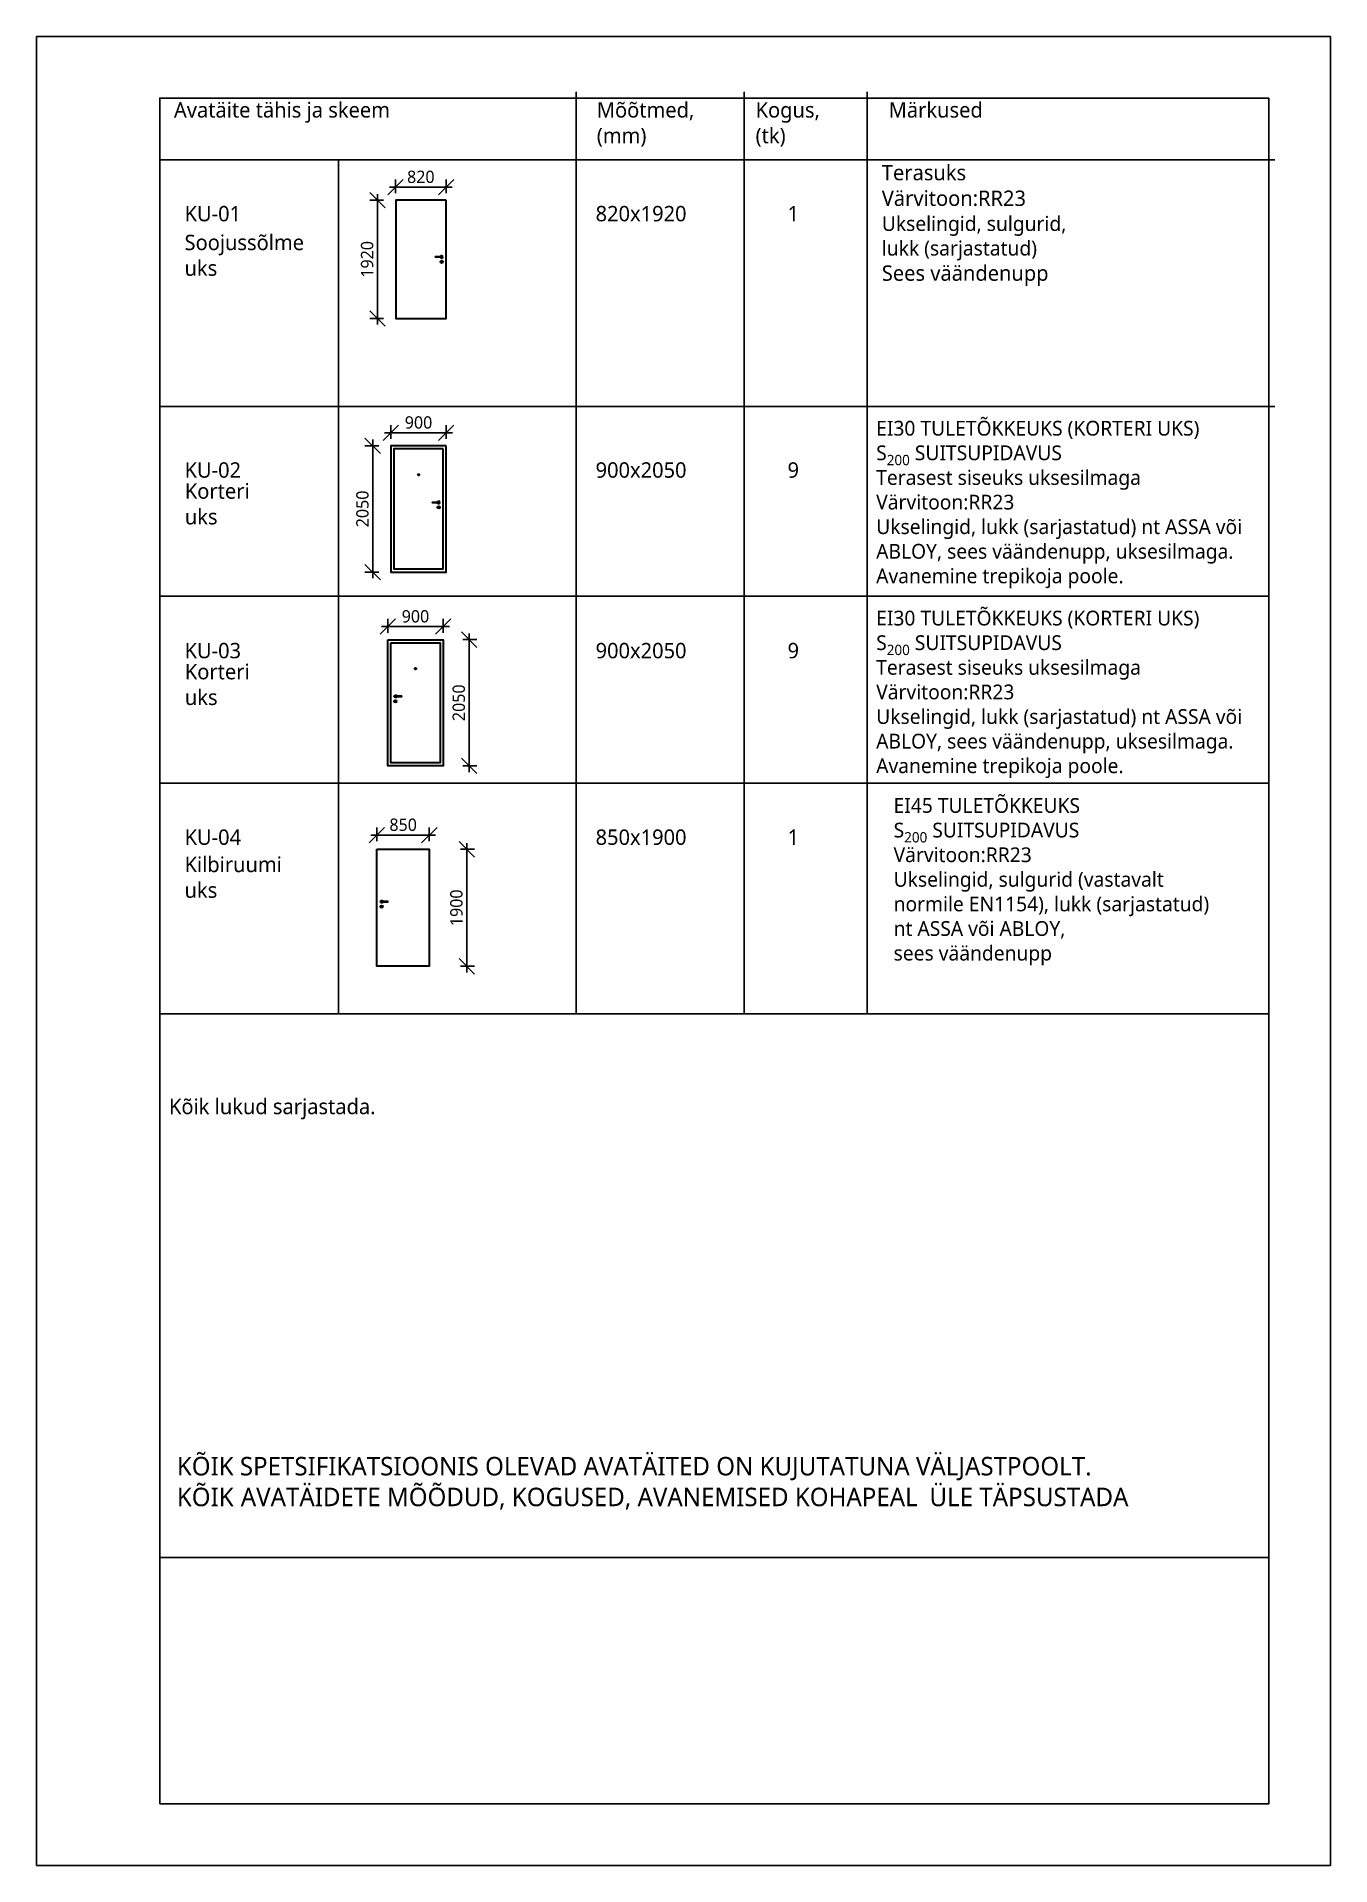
# Model space of a CAD drawing. Header units: millimetres. Extents: x 83708 to 840243643, y 645190 to 956201.
# Drawn here: x 365250 to 386250, y 656658 to 686358 of the extents above; entities that cross this region are included whole.
import ezdxf

# ---------------------------------------------------------------- set-up
doc = ezdxf.new("R2010")
doc.units = ezdxf.units.MM
doc.header["$PDMODE"] = 2
doc.header["$PDSIZE"] = 5
doc.linetypes.add('DASHED', pattern=[0.75, 0.5, -0.25])
for name, color, linetype, lineweight in [('!ESP_EI60 tuletõkkesektsioon', 1, 'DASHED', 30), ('!ESP_Konstruktsioon lõikes', 7, 'Continuous', 30), ('Sein', 7, 'Continuous', 9)]:
    doc.layers.add(name, color=color, linetype=linetype, lineweight=lineweight)
doc.layers.add('!ESP_Mõõt', color=252, linetype='Continuous')
doc.layers.add('!ESP_Tekst', color=7, linetype='Continuous')
doc.layers.add('!ESP_no_print', color=252, linetype='Continuous', plot=False)
doc.layers.add('RR 32 RAL 8019', color=7, linetype='Continuous', true_color=0x3d3635)
doc.styles.add('Annotative', font='malgunsl.ttf', dxfattribs={"height": 2})
doc.dimstyles.new('Annotative', dxfattribs={"dimtxt": 2.5, "dimasz": 2.5, "dimexe": 1.25, "dimexo": 0.625, "dimtad": 1, "dimdec": 0, "dimrnd": 5, "dimtxsty": 'Annotative', "dimblk": 'OBLIQUE', "dimcen": 0, "dimdle": 1, "dimadec": 0, "dimazin": 0, "dimtfac": 1, "dimtdec": 0, "dimtmove": 0, "dimatfit": 3, "dimfxl": 1, "dimfxlon": 1, "dimarcsym": 1})

msp = doc.modelspace()

# ---------------------------------------------------------------- texts
at = {"layer": '!ESP_EI60 tuletõkkesektsioon', "char_height": 250, "width": 677.603, "attachment_point": 1, "style": 'Annotative'}
for s, insert in [('KU-02', (367651.2, 679444.3)), ('KU-03', (367651.2, 676511.4)), ('KU-04', (367651.2, 673481.6))]:
    msp.add_mtext(s, dxfattribs=dict(at, insert=insert))
at = {"layer": '!ESP_Tekst', "style": 'Annotative'}
for s, insert, char_height, width, attachment_point in [('Avatäite tähis ja skeem', (367479.4, 685292.3), 250, 7252.457, 1), ('Mõõtmed,\\P(mm)', (374342.9, 685292.3), 250, 7252.457, 1), ('Kogus,\\P(tk)', (376920.1, 685292.3), 250, 7252.457, 1), ('Märkused', (379079.8, 685292.3), 250, 7252.457, 1), ('\\A1;Terasuks\\PVärvitoon:RR23\\P\\pxql;{\\H0.95833x;Ukselingid, sulgurid, \\Plukk (sarjastatud)\\P\\pq*;}Sees väändenupp', (378968.5, 684274.1), 250, 7252.457, 1), ('KU-01', (367651.2, 683607.8), 250, 677.603, 1), ('820x1920', (374322.8, 683607.8), 250, 1403.938, 1), ('1', (377438.5, 683607.8), 250, 425.784, 1), ('Soojussõlme uks', (367651.2, 683139.7), 250, 677.603, 1), ('\\A1;\\pxql;{\\H0.95833x;\\C1;EI30 TULETÕKKEUKS (KORTERI UKS)\\PS\\H0.7x;\\S^ 200;\\H1.42857x; SUITSUPIDAVUS\\C256;\\PTerasest siseuks uksesilmaga\\PVärvitoon:RR23\\PUkselingid, lukk (sarjastatud) nt ASSA või ABLOY, sees väändenupp, uksesilmaga. \\PAvanemine trepikoja poole.}', (382017.4, 678758.3), 250, 6280.088, 5), ('900x2050', (374322.8, 679444.3), 250, 1403.938, 1), ('9', (377438.5, 679444.3), 250, 425.784, 1), ('Korteri uks', (367655.8, 679102.4), 250, 677.603, 1), ('\\A1;\\pxql;{\\H0.95833x;\\C1;EI30 TULETÕKKEUKS (KORTERI UKS)\\PS\\H0.7x;\\S^ 200;\\H1.42857x; SUITSUPIDAVUS\\C256;\\PTerasest siseuks \\H1x;uksesilmaga\\P\\H1x;Värvitoon:RR23\\PUkselingid, lukk (sarjastatud) nt ASSA või ABLOY, sees väändenupp, uksesilmaga. \\PAvanemine trepikoja poole.}', (382017.4, 675675.1), 250, 6280.088, 5), ('900x2050', (374322.8, 676511.4), 250, 1403.938, 1), ('9', (377438.5, 676511.4), 250, 425.784, 1), ('Korteri uks', (367655.8, 676169.5), 250, 677.603, 1), ('\\A1;\\pxql;{\\H0.95833x;\\C1;EI45 TULETÕKKEUKS\\PS\\H0.7x;\\S^ 200;\\H1.42857x; SUITSUPIDAVUS\\C256;\\PVärvitoon:RR23\\PUkselingid, sulgurid (vastavalt\\Pnormile EN1154), lukk (sarjastatud)\\Pnt ASSA või ABLOY,\\Psees väändenupp }', (379160.1, 673991), 250, 6430.773, 1), ('850x1900', (374322.8, 673481.6), 250, 1403.938, 1), ('1', (377438.5, 673481.6), 250, 425.784, 1), ('Kilbiruumi uks', (367651.2, 673038.3), 250, 677.603, 1), ('{\\H0.83333x;Kõik lukud sarjastada.}', (367398.4, 669107.7), 300, 6430.773, 1), ('\\A1;KÕIK SPETSIFIKATSIOONIS OLEVAD AVATÄITED ON KUJUTATUNA VÄLJASTPOOLT.{\\fArial|b0|i0|c186|p34;\\P}KÕIK{\\fArial|b0|i0|c186|p34; }AVATÄIDETE MÕÕDUD, KOGUSED, AVANEMISED KOHAPEAL{\\fISOCPEUR|b0|i0|c186|p34; }ÜLE TÄPSUSTADA', (367526, 663291.5), 300, 18291.356, 1)]:
    msp.add_mtext(s, dxfattribs=dict(at, insert=insert, char_height=char_height, width=width, attachment_point=attachment_point))

# ---------------------------------------------------------------- blocks, each defined once
blk = doc.blocks.new('_Oblique')
at = {"color": 0, "linetype": 'ByBlock', "lineweight": -2}
blk.add_line((-0.5, -0.5), (0.5, 0.5), dxfattribs=at)
blk = doc.blocks.new('*D909')
at = {"layer": '!ESP_Mõõt', "color": 0, "lineweight": -2, "transparency": 16777216}
for p, q in [((371076, 683813), (371076, 684038)), ((371896, 683813), (371896, 684038)), ((371996, 683913), (370976, 683913))]:
    blk.add_line(p, q, dxfattribs=at)
at = {"layer": 'Defpoints', "color": 0, "transparency": 16777216}
for p in [(371076, 683913), (371076, 683700), (371896, 683700)]:
    blk.add_point(p, dxfattribs=at)
at = {"layer": '!ESP_Mõõt', "color": 0, "lineweight": -2, "transparency": 16777216, "xscale": 250, "yscale": 250, "zscale": 250, "rotation": 180}
blk.add_blockref('_Oblique', (371076, 683913), dxfattribs=at)
at = {"layer": '!ESP_Mõõt', "color": 0, "lineweight": -2, "transparency": 16777216, "xscale": 250, "yscale": 250, "zscale": 250}
blk.add_blockref('_Oblique', (371896, 683913), dxfattribs=at)
at = {"layer": '!ESP_Mõõt', "color": 0, "transparency": 16777216, "insert": (371486, 684079), "char_height": 200, "attachment_point": 5, "style": 'Annotative'}
blk.add_mtext('820', dxfattribs=at)
blk = doc.blocks.new('*D910')
at = {"layer": '!ESP_Mõõt', "color": 0, "lineweight": -2, "transparency": 16777216}
for p, q in [((370882, 683700), (370657, 683700)), ((370782, 683800), (370782, 681680)), ((370882, 681780), (370657, 681780))]:
    blk.add_line(p, q, dxfattribs=at)
at = {"layer": 'Defpoints', "color": 0, "transparency": 16777216}
for p in [(371076, 683700), (370782, 681780), (371076, 681780)]:
    blk.add_point(p, dxfattribs=at)
at = {"layer": '!ESP_Mõõt', "color": 0, "lineweight": -2, "transparency": 16777216, "xscale": 250, "yscale": 250, "zscale": 250}
for p, rotation in [((370782, 683700), 90), ((370782, 681780), 270)]:
    blk.add_blockref('_Oblique', p, dxfattribs=dict(at, rotation=rotation))
at = {"layer": '!ESP_Mõõt', "color": 0, "transparency": 16777216, "insert": (370615, 682740), "char_height": 200, "attachment_point": 5, "rotation": 90, "style": 'Annotative'}
blk.add_mtext('1920', dxfattribs=at)
blk = doc.blocks.new('*D911')
at = {"layer": '!ESP_Mõõt', "color": 0, "lineweight": -2, "transparency": 16777216}
for p, q in [((371999, 679924), (370899, 679924)), ((370999, 679824), (370999, 680049)), ((371899, 679824), (371899, 680049))]:
    blk.add_line(p, q, dxfattribs=at)
at = {"layer": 'Defpoints', "color": 0, "transparency": 16777216}
for p in [(370999, 679924), (370999, 679712), (371899, 679712)]:
    blk.add_point(p, dxfattribs=at)
at = {"layer": '!ESP_Mõõt', "color": 0, "lineweight": -2, "transparency": 16777216, "xscale": 250, "yscale": 250, "zscale": 250, "rotation": 180}
blk.add_blockref('_Oblique', (370999, 679924), dxfattribs=at)
at = {"layer": '!ESP_Mõõt', "color": 0, "lineweight": -2, "transparency": 16777216, "xscale": 250, "yscale": 250, "zscale": 250}
blk.add_blockref('_Oblique', (371899, 679924), dxfattribs=at)
at = {"layer": '!ESP_Mõõt', "color": 0, "transparency": 16777216, "insert": (371449, 680090), "char_height": 200, "attachment_point": 5, "style": 'Annotative'}
blk.add_mtext('900', dxfattribs=at)
blk = doc.blocks.new('*D912')
at = {"layer": '!ESP_Mõõt', "color": 0, "lineweight": -2, "transparency": 16777216}
for p, q in [((370805, 679712), (370580, 679712)), ((370705, 679812), (370705, 677562)), ((370805, 677662), (370580, 677662))]:
    blk.add_line(p, q, dxfattribs=at)
at = {"layer": 'Defpoints', "color": 0, "transparency": 16777216}
for p in [(370999, 679712), (370705, 677662), (370999, 677662)]:
    blk.add_point(p, dxfattribs=at)
at = {"layer": '!ESP_Mõõt', "color": 0, "lineweight": -2, "transparency": 16777216, "xscale": 250, "yscale": 250, "zscale": 250}
for p, rotation in [((370705, 679712), 90), ((370705, 677662), 270)]:
    blk.add_blockref('_Oblique', p, dxfattribs=dict(at, rotation=rotation))
at = {"layer": '!ESP_Mõõt', "color": 0, "transparency": 16777216, "insert": (370539, 678687), "char_height": 200, "attachment_point": 5, "rotation": 90, "style": 'Annotative'}
blk.add_mtext('2050', dxfattribs=at)
blk = doc.blocks.new('*D913')
at = {"layer": '!ESP_Mõõt', "color": 0, "lineweight": -2, "transparency": 16777216}
for p, q in [((370949, 676676), (370949, 676901)), ((371849, 676676), (371849, 676901)), ((370849, 676776), (371949, 676776))]:
    blk.add_line(p, q, dxfattribs=at)
at = {"layer": 'Defpoints', "color": 0, "transparency": 16777216}
for p in [(371849, 676776), (370949, 676564), (371849, 676564)]:
    blk.add_point(p, dxfattribs=at)
at = {"layer": '!ESP_Mõõt', "color": 0, "lineweight": -2, "transparency": 16777216, "xscale": 250, "yscale": 250, "zscale": 250, "rotation": 180}
blk.add_blockref('_Oblique', (370949, 676776), dxfattribs=at)
at = {"layer": '!ESP_Mõõt', "color": 0, "lineweight": -2, "transparency": 16777216, "xscale": 250, "yscale": 250, "zscale": 250}
blk.add_blockref('_Oblique', (371849, 676776), dxfattribs=at)
at = {"layer": '!ESP_Mõõt', "color": 0, "transparency": 16777216, "insert": (371399, 676942), "char_height": 200, "attachment_point": 5, "style": 'Annotative'}
blk.add_mtext('900', dxfattribs=at)
blk = doc.blocks.new('*D914')
at = {"layer": '!ESP_Mõõt', "color": 0, "lineweight": -2, "transparency": 16777216}
for p, q in [((372269, 676664), (372269, 674414)), ((372169, 676564), (372394, 676564)), ((372169, 674514), (372394, 674514))]:
    blk.add_line(p, q, dxfattribs=at)
at = {"layer": 'Defpoints', "color": 0, "transparency": 16777216}
for p in [(371849, 676564), (371849, 674514), (372269, 674514)]:
    blk.add_point(p, dxfattribs=at)
at = {"layer": '!ESP_Mõõt', "color": 0, "lineweight": -2, "transparency": 16777216, "xscale": 250, "yscale": 250, "zscale": 250}
for p, rotation in [((372269, 676564), 90), ((372269, 674514), 270)]:
    blk.add_blockref('_Oblique', p, dxfattribs=dict(at, rotation=rotation))
at = {"layer": '!ESP_Mõõt', "color": 0, "transparency": 16777216, "insert": (372103, 675539), "char_height": 200, "attachment_point": 5, "rotation": 90, "style": 'Annotative'}
blk.add_mtext('2050', dxfattribs=at)
blk = doc.blocks.new('*D915')
at = {"layer": '!ESP_Mõõt', "color": 0, "lineweight": -2, "transparency": 16777216}
for p, q in [((370674, 673391), (371724, 673391)), ((370774, 673291), (370774, 673516)), ((371624, 673291), (371624, 673516))]:
    blk.add_line(p, q, dxfattribs=at)
at = {"layer": 'Defpoints', "color": 0, "transparency": 16777216}
for p in [(371624, 673391), (370774, 673159), (371624, 673159)]:
    blk.add_point(p, dxfattribs=at)
at = {"layer": '!ESP_Mõõt', "color": 0, "lineweight": -2, "transparency": 16777216, "xscale": 250, "yscale": 250, "zscale": 250, "rotation": 180}
blk.add_blockref('_Oblique', (370774, 673391), dxfattribs=at)
at = {"layer": '!ESP_Mõõt', "color": 0, "lineweight": -2, "transparency": 16777216, "xscale": 250, "yscale": 250, "zscale": 250}
blk.add_blockref('_Oblique', (371624, 673391), dxfattribs=at)
at = {"layer": '!ESP_Mõõt', "color": 0, "transparency": 16777216, "insert": (371199, 673557), "char_height": 200, "attachment_point": 5, "style": 'Annotative'}
blk.add_mtext('850', dxfattribs=at)
blk = doc.blocks.new('*D916')
at = {"layer": '!ESP_Mõõt', "color": 0, "lineweight": -2, "transparency": 16777216}
for p, q in [((372131, 673159), (372356, 673159)), ((372231, 673259), (372231, 671159)), ((372131, 671259), (372356, 671259))]:
    blk.add_line(p, q, dxfattribs=at)
at = {"layer": 'Defpoints', "color": 0, "transparency": 16777216}
for p in [(371624, 673159), (371624, 671259), (372231, 671259)]:
    blk.add_point(p, dxfattribs=at)
at = {"layer": '!ESP_Mõõt', "color": 0, "lineweight": -2, "transparency": 16777216, "xscale": 250, "yscale": 250, "zscale": 250}
for p, rotation in [((372231, 673159), 90), ((372231, 671259), 270)]:
    blk.add_blockref('_Oblique', p, dxfattribs=dict(at, rotation=rotation))
at = {"layer": '!ESP_Mõõt', "color": 0, "transparency": 16777216, "insert": (372064, 672209), "char_height": 200, "attachment_point": 5, "rotation": 90, "style": 'Annotative'}
blk.add_mtext('1900', dxfattribs=at)

# ---------------------------------------------------------------- dimensions: what is measured, and where the dimension line sits
at = {"layer": '!ESP_Mõõt'}
for base, p1, p2, picture, middle in [((371076, 683912.7), (371896, 683700.3), (371076, 683700.3), '*D909', (371486, 684078.6)), ((370999.5, 679924.2), (371899.5, 679711.9), (370999.5, 679711.9), '*D911', (371449.5, 680090.2))]:
    dim = msp.add_linear_dim(base=base, p1=p1, p2=p2, dimstyle='Annotative', dxfattribs=at)
    dim.commit()
    dim.dimension.update_dxf_attribs({"geometry": picture, "text_midpoint": middle})
for base, p1, p2, angle, picture, middle in [((370781.7, 681780.3), (371076, 683700.3), (371076, 681780.3), 90, '*D910', (370615.1, 682740.3)), ((370705.1, 677661.9), (370999.5, 679711.9), (370999.5, 677661.9), 90, '*D912', (370539.1, 678686.9)), ((371849.5, 676775.8), (370949.5, 676563.5), (371849.5, 676563.5), 180, '*D913', (371399.5, 676941.8)), ((372268.8, 674513.5), (371849.5, 676563.5), (371849.5, 674513.5), 90, '*D914', (372102.8, 675538.5)), ((371623.6, 673391.4), (370773.6, 673159.1), (371623.6, 673159.1), 180, '*D915', (371198.6, 673557.4)), ((372230.5, 671259.1), (371623.6, 673159.1), (371623.6, 671259.1), 90, '*D916', (372064, 672209.1))]:
    dim = msp.add_linear_dim(base=base, p1=p1, p2=p2, angle=angle, dimstyle='Annotative', dxfattribs=at)
    dim.commit()
    dim.dimension.update_dxf_attribs({"geometry": picture, "text_midpoint": middle})

# ---------------------------------------------------------------- hatches: boundary and pattern name
at = {"layer": 'RR 32 RAL 8019', "ltscale": 10}
h = msp.add_hatch(color=9, dxfattribs=at)
h.dxf.hatch_style = 1
edge = h.paths.add_edge_path()
edge.add_line((371823.6, 682770.3), (371800.7, 682770.3))
edge.add_arc((371823.6, 682780.3), 25, 203.57818, 516.42182)
edge.add_line((371800.7, 682790.3), (371823.6, 682790.3))
edge.add_arc((371823.6, 682780.3), 10, -90, 90, ccw=False)
h = msp.add_hatch(color=9, dxfattribs=at)
h.dxf.hatch_style = 1
edge = h.paths.add_edge_path()
edge.add_line((371723.6, 682790.3), (371823.6, 682790.3))
edge.add_arc((371823.6, 682780.3), 10, -90, 90, ccw=False)
edge.add_line((371823.6, 682770.3), (371723.6, 682770.3))
edge.add_arc((371723.6, 682780.3), 10, 90, 270, ccw=False)
h = msp.add_hatch(color=9, dxfattribs=at)
h.dxf.hatch_style = 1
edge = h.paths.add_edge_path()
edge.add_arc((371823.6, 682700.3), 25, 0, 360)
h = msp.add_hatch(color=9, dxfattribs=at)
h.dxf.hatch_style = 1
edge = h.paths.add_edge_path()
edge.add_line((371676.5, 678801.9), (371776.5, 678801.9))
edge.add_arc((371776.5, 678791.9), 10, -90, 90, ccw=False)
edge.add_line((371776.5, 678781.9), (371676.5, 678781.9))
edge.add_arc((371676.5, 678791.9), 10, 90, 270, ccw=False)
h = msp.add_hatch(color=9, dxfattribs=at)
h.dxf.hatch_style = 1
edge = h.paths.add_edge_path()
edge.add_arc((371776.5, 678711.9), 25, 0, 360)
h = msp.add_hatch(color=9, dxfattribs=at)
h.dxf.hatch_style = 1
edge = h.paths.add_edge_path()
edge.add_line((371776.5, 678781.9), (371753.5, 678781.9))
edge.add_arc((371776.5, 678791.9), 25, 203.57818, 516.42182)
edge.add_line((371753.5, 678801.9), (371776.5, 678801.9))
edge.add_arc((371776.5, 678791.9), 10, -90, 90, ccw=False)
h = msp.add_hatch(color=9, dxfattribs=at)
h.dxf.hatch_style = 1
edge = h.paths.add_edge_path()
edge.add_line((371072.5, 675633.5), (371095.4, 675633.5))
edge.add_arc((371072.5, 675643.5), 25, 23.57818, 336.42182, ccw=False)
edge.add_line((371095.4, 675653.5), (371072.5, 675653.5))
edge.add_arc((371072.5, 675643.5), 10, 90, 270)
h = msp.add_hatch(color=9, dxfattribs=at)
h.dxf.hatch_style = 1
edge = h.paths.add_edge_path()
edge.add_arc((371072.5, 675563.5), 25, 0, 360)
h = msp.add_hatch(color=9, dxfattribs=at)
h.dxf.hatch_style = 1
edge = h.paths.add_edge_path()
edge.add_line((371172.5, 675653.5), (371072.5, 675653.5))
edge.add_arc((371072.5, 675643.5), 10, 90, 270)
edge.add_line((371072.5, 675633.5), (371172.5, 675633.5))
edge.add_arc((371172.5, 675643.5), 10, 270, 450)
h = msp.add_hatch(color=9, dxfattribs=at)
h.dxf.hatch_style = 1
edge = h.paths.add_edge_path()
edge.add_line((370848.6, 672299.1), (370871.5, 672299.1))
edge.add_arc((370848.6, 672309.1), 25, 23.57818, 336.42182, ccw=False)
edge.add_line((370871.5, 672319.1), (370848.6, 672319.1))
edge.add_arc((370848.6, 672309.1), 10, 90, 270)
h = msp.add_hatch(color=9, dxfattribs=at)
h.dxf.hatch_style = 1
edge = h.paths.add_edge_path()
edge.add_arc((370848.6, 672229.1), 25, 0, 360)
h = msp.add_hatch(color=9, dxfattribs=at)
h.dxf.hatch_style = 1
edge = h.paths.add_edge_path()
edge.add_line((370948.6, 672319.1), (370848.6, 672319.1))
edge.add_arc((370848.6, 672309.1), 10, 90, 270)
edge.add_line((370848.6, 672299.1), (370948.6, 672299.1))
edge.add_arc((370948.6, 672309.1), 10, 270, 450)

# ---------------------------------------------------------------- linework, layer by layer
at = {"layer": '!ESP_Konstruktsioon lõikes'}
for points in [[(371898.6, 683700.3), (371078.6, 683700.3), (371078.6, 681780.3), (371898.6, 681780.3)], [(371899.5, 679711.9), (370999.5, 679711.9), (370999.5, 677661.9), (371899.5, 677661.9)], [(371849.5, 679661.9), (371049.5, 679661.9), (371049.5, 677711.9), (371849.5, 677711.9)], [(370949.5, 676563.5), (371849.5, 676563.5), (371849.5, 674513.5), (370949.5, 674513.5)], [(370999.5, 676513.5), (371799.5, 676513.5), (371799.5, 674563.5), (370999.5, 674563.5)], [(370773.6, 673159.1), (371623.6, 673159.1), (371623.6, 671259.1), (370773.6, 671259.1)]]:
    msp.add_lwpolyline(points, close=True, dxfattribs=at)
for centre in [(371449.5, 679241.5), (371399.5, 676093.1)]:
    msp.add_circle(centre, 11.9, dxfattribs=at)
at = {"layer": '!ESP_no_print', "flags": 128}
for points in [[(365249.6, 656657.8), (386249.6, 656657.8), (386249.6, 686357.8), (365249.6, 686357.8)], [(367249.6, 657657.8), (385249.6, 657657.8), (385249.6, 685357.8), (367249.6, 685357.8)], [(367249.6, 657657.8), (385249.6, 657657.8), (385249.6, 661657.8), (367249.6, 661657.8)]]:
    msp.add_lwpolyline(points, close=True, dxfattribs=at)
at = {"layer": '!ESP_Tekst'}
msp.add_line((370149.6, 684357.8), (370149.6, 670485.6), dxfattribs=at)
at = {"layer": '!ESP_Tekst', "flags": 128}
for points in [[(374006.7, 685457.8), (374006.7, 676344)], [(374006.7, 685457.8), (374006.7, 670485.6)], [(376732.2, 685457.8), (376732.2, 676344)], [(376732.2, 685457.8), (376732.2, 670485.6)], [(378732.2, 685457.8), (378732.2, 676344)], [(378732.2, 685375.6), (378732.2, 670485.6)], [(367249.6, 684357.8), (385349.6, 684357.8)], [(367249.6, 680350.9), (385249.6, 680350.9)], [(367249.6, 680350.9), (385249.6, 680350.9)], [(367249.6, 680350.9), (385349.6, 680350.9)], [(367249.6, 680350.9), (385249.6, 680350.9)], [(367249.6, 677267.7), (385249.6, 677267.7)], [(367249.6, 674231.6), (385249.6, 674231.6)], [(367249.6, 674231.6), (378732.2, 674231.6)], [(367249.6, 670485.6), (385249.6, 670485.6)]]:
    msp.add_lwpolyline(points, dxfattribs=at)
at = {"layer": 'Sein'}
for points in [[(371823.6, 682770.3), (371800.7, 682770.3, 4.7912878), (371800.7, 682790.3), (371823.6, 682790.3, -1)], [(371723.6, 682790.3), (371823.6, 682790.3, -1), (371823.6, 682770.3), (371723.6, 682770.3, -1)], [(371676.5, 678801.9), (371776.5, 678801.9, -1), (371776.5, 678781.9), (371676.5, 678781.9, -1)], [(371776.5, 678781.9), (371753.5, 678781.9, 4.7912878), (371753.5, 678801.9), (371776.5, 678801.9, -1)], [(371072.5, 675633.5), (371095.4, 675633.5, -4.7912878), (371095.4, 675653.5), (371072.5, 675653.5, 1)], [(371172.5, 675653.5), (371072.5, 675653.5, 1), (371072.5, 675633.5), (371172.5, 675633.5, 1)], [(370848.6, 672299.1), (370871.5, 672299.1, -4.7912878), (370871.5, 672319.1), (370848.6, 672319.1, 1)], [(370948.6, 672319.1), (370848.6, 672319.1, 1), (370848.6, 672299.1), (370948.6, 672299.1, 1)]]:
    msp.add_lwpolyline(points, format="xyb", close=True, dxfattribs=at)
for centre in [(371823.6, 682700.3), (371776.5, 678711.9), (371072.5, 675563.5), (370848.6, 672229.1)]:
    msp.add_circle(centre, 25, dxfattribs=at)

msp.set_redraw_order([(e.dxf.handle, doc.entitydb.next_handle()) for e in msp.query("TEXT MTEXT ATTDEF DIMENSION ARC_DIMENSION")])  # texts and dimensions are drawn at this point

doc.saveas('drawing.dxf')
